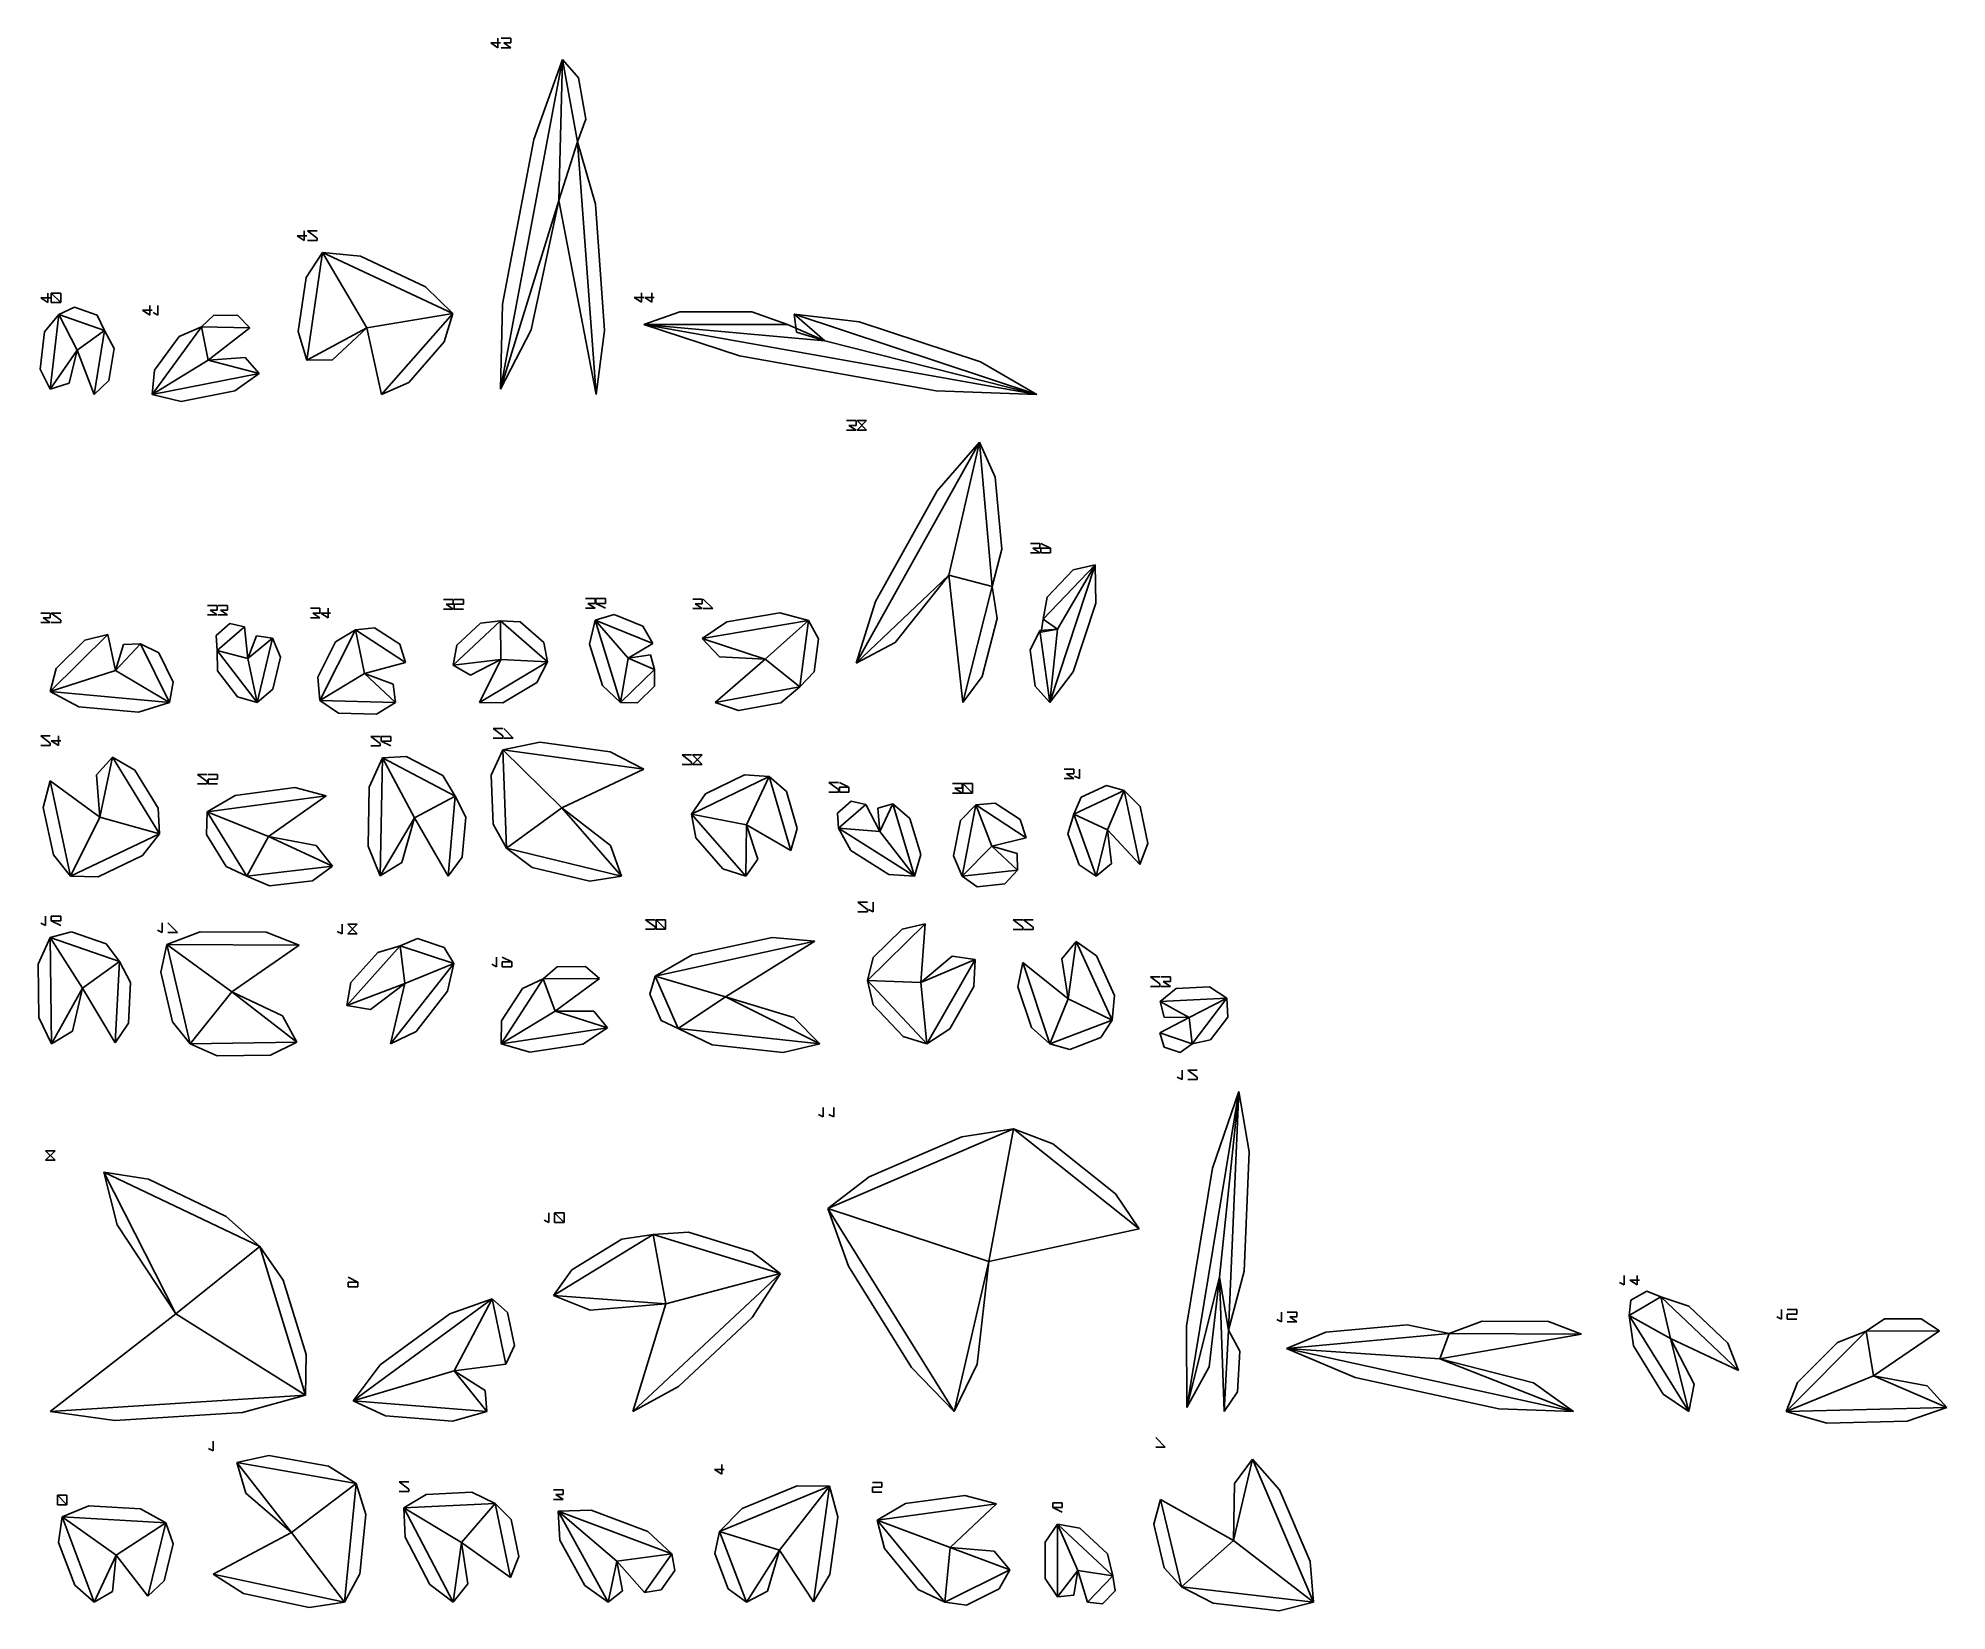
# Model space of a CAD drawing. Header units: metres. Extents: x -10 to 1593, y 3 to 1324.
import ezdxf

# ---------------------------------------------------------------- set-up
doc = ezdxf.new("R2010")
doc.units = ezdxf.units.M

msp = doc.modelspace()

# ---------------------------------------------------------------- linework, layer by layer
at = {"color": 0}
for p, q in [((376.04382, 1316.3047), (370.04382, 1320.3047)), ((370.04382, 1320.3047), (378.04382, 1320.3047)), ((376.04382, 1324.3047), (376.04382, 1316.3047)), ((386.84384, 1324.3047), (378.84384, 1324.3047)), ((378.84384, 1316.3047), (386.84384, 1316.3047)), ((386.84384, 1316.3047), (380.84384, 1320.3047)), ((380.84384, 1320.3047), (386.84384, 1320.3047)), ((386.84384, 1320.3047), (386.84384, 1324.3047)), ((430.3003, 1306.3047), (406.02484, 1239.183)), ((443.6277, 1290.8715), (430.3002, 1306.3014)), ((449.91418, 1256.3071), (443.6277, 1290.8715)), ((442.8732, 1237.1726), (449.91418, 1256.3071)), ((406.02484, 1239.183), (379.8966, 1100.7086)), ((457.80417, 1184.9116), (442.8752, 1237.179)), ((427.21057, 1187.7842), (403.98373, 1079.2025)), ((458.45215, 1024.8711), (427.21057, 1187.7842)), ((465.59262, 1078.7577), (457.80417, 1184.9116)), ((213.37515, 1154.2605), (207.37515, 1158.2605)), ((207.37515, 1158.2605), (215.37515, 1158.2605)), ((213.37515, 1162.2605), (213.37515, 1154.2605)), ((224.17516, 1156.2605), (216.17516, 1162.2605)), ((216.17516, 1162.2605), (224.17516, 1162.2605)), ((216.17516, 1154.2605), (224.17516, 1154.2605)), ((224.17516, 1154.2605), (224.17516, 1156.2605)), ((228.61307, 1144.2566), (214.95602, 1123.1323)), ((260.47098, 1141.0338), (228.61081, 1144.2605)), ((315.1875, 1115.378), (260.47098, 1141.0338)), ((214.95602, 1123.1323), (208.33708, 1077.858)), ((-2, 1102.125), (-8, 1106.125)), ((-8, 1106.125), (0, 1106.125)), ((-2, 1110.125), (-2, 1102.125)), ((0.799999, 1102.125), (0.799999, 1110.125)), ((0.799999, 1110.125), (8.799999, 1110.125)), ((8.799999, 1102.125), (0.799999, 1110.125)), ((8.799999, 1110.125), (8.799999, 1102.125)), ((338.04385, 1092.9489), (315.1875, 1115.378)), ((496.45218, 1102.3169), (490.45218, 1106.3169)), ((490.45218, 1106.3169), (498.45218, 1106.3169)), ((496.45218, 1110.3169), (496.45218, 1102.3169)), ((505.2522, 1102.3169), (499.2522, 1106.3169)), ((499.2522, 1106.3169), (507.2522, 1106.3169)), ((505.2522, 1110.3169), (505.2522, 1102.3169)), ((7.229239, 1092.125), (-4.826549, 1077.6016)), ((8.799999, 1102.125), (0.799999, 1102.125)), ((20.226511, 1098.3397), (7.230272, 1092.1229)), ((39.39759, 1091.5403), (20.226511, 1098.3397)), ((45.572433, 1078.524), (39.39759, 1091.5403)), ((83.57378, 1091.6584), (77.57378, 1095.6584)), ((77.57378, 1095.6584), (85.57378, 1095.6584)), ((83.57378, 1099.6584), (83.57378, 1091.6584)), ((86.37378, 1093.6584), (90.37378, 1091.6584)), ((90.37378, 1091.6584), (90.37378, 1099.6584)), ((137.34161, 1091.6289), (126.9563, 1081.6442)), ((157.67818, 1091.1962), (137.34161, 1091.6289)), ((167.62941, 1080.7787), (157.67818, 1091.1962)), ((330.96964, 1069.0363), (338.03928, 1092.9481)), ((379.8966, 1100.7086), (378.04382, 1029.3561)), ((528.6686, 1094.2548), (498.45218, 1083.6504)), ((589.1013, 1094.2548), (528.6686, 1094.2548)), ((619.3177, 1083.6504), (589.1013, 1094.2548)), ((679.29004, 1085.969), (624.8398, 1092.3169)), ((624.8398, 1092.3169), (626.7996, 1077.3159)), ((-4.826549, 1077.6016), (-8.441168, 1046.1957)), ((53.550987, 1063.476), (45.573776, 1078.525)), ((126.953384, 1081.6584), (108.24289, 1073.5577)), ((167.62941, 1080.7787), (132.62363, 1053.7788)), ((208.33708, 1077.858), (215.37515, 1053.7081)), ((265.85474, 1080.7743), (236.92743, 1053.9172)), ((278.32767, 1024.8711), (265.85474, 1080.7743)), ((378.04382, 1029.3561), (403.98373, 1079.2025)), ((458.45215, 1024.8711), (465.59262, 1078.7577)), ((498.45236, 1083.6504), (578.9755, 1057.4589)), ((619.3177, 1083.6504), (650.47156, 1069.8939)), ((650.47156, 1069.8939), (626.7996, 1077.3159)), ((781.23486, 1052.2461), (679.29004, 1085.969)), ((22.657484, 1061.973), (15.769054, 1034.5)), ((36.919914, 1024.8711), (22.657484, 1061.973)), ((49.22406, 1036.649), (53.550987, 1063.476)), ((108.24289, 1073.5577), (87.5538, 1045.1646)), ((301.11383, 1034.9978), (330.96964, 1069.0363)), ((-8.441168, 1046.1957), (0, 1029.3131)), ((87.5538, 1045.1646), (85.5752, 1024.872)), ((132.62363, 1053.7788), (163.68007, 1055.9126)), ((154.93681, 1027.8137), (175.37515, 1042.4775)), ((175.37515, 1042.4775), (163.68007, 1055.9126)), ((215.37515, 1053.7081), (236.92743, 1053.9172)), ((578.9755, 1057.4589), (744.114, 1028.0692)), ((828.72943, 1024.8711), (781.23486, 1052.2461)), ((0, 1029.3131), (15.769054, 1034.5)), ((36.919914, 1024.8711), (49.22406, 1036.649)), ((110.036125, 1019.0105), (154.93681, 1027.8137)), ((278.32767, 1024.8711), (301.11383, 1034.9978)), ((744.114, 1028.0692), (828.7294, 1024.8711)), ((85.57378, 1024.8711), (110.036125, 1019.0105)), ((676.83466, 1002.8711), (668.83466, 1002.8711)), ((668.83466, 994.8711), (676.83466, 994.8711)), ((676.83466, 994.8711), (670.83466, 998.8711)), ((670.83466, 998.8711), (676.83466, 998.8711)), ((676.83466, 998.8711), (676.83466, 1002.8711)), ((677.63464, 994.8711), (685.63464, 1002.8711)), ((685.63464, 1002.8711), (677.63464, 1002.8711)), ((677.63464, 1002.8711), (685.63464, 994.8711)), ((685.63464, 994.8711), (677.63464, 994.8711)), ((780.5122, 984.8711), (744.9293, 943.77844)), ((793.7489, 955.48956), (780.5113, 984.8671)), ((799.08887, 894.87256), (793.7489, 955.48956)), ((744.9293, 943.77844), (693.0905, 850.81573)), ((831.1913, 899.7583), (823.1913, 899.7583)), ((831.1913, 895.7583), (831.1913, 899.7583)), ((831.9913, 899.7583), (839.9913, 895.7583)), ((791.1912, 863.63306), (799.08887, 894.87256)), ((823.1913, 891.7583), (831.1913, 891.7583)), ((831.1913, 891.7583), (825.1913, 895.7583)), ((825.1913, 895.7583), (831.1913, 895.7583)), ((831.9913, 891.7583), (831.9913, 895.7583)), ((831.9913, 895.7583), (839.9913, 895.7583)), ((839.9913, 891.7583), (831.9913, 891.7583)), ((839.9913, 895.7583), (839.9913, 891.7583)), ((877.5407, 881.7578), (859.1554, 877.4855)), ((878.1235, 849.54126), (877.541, 881.7583)), ((754.8089, 873.13025), (709.71936, 816.42944)), ((766.3791, 766.13416), (754.8089, 873.13025)), ((859.1554, 877.4855), (837.2794, 854.66364)), ((338.41132, 852.56396), (330.41132, 852.56396)), ((338.41132, 848.56396), (338.41132, 852.56396)), ((347.2113, 852.56396), (339.2113, 852.56396)), ((347.2113, 848.56396), (347.2113, 852.56396)), ((457.55396, 853.2897), (449.55396, 853.2897)), ((457.55396, 849.2897), (457.55396, 853.2897)), ((458.35394, 849.2897), (458.35394, 853.2897)), ((458.35394, 853.2897), (466.35394, 853.2897)), ((466.35394, 853.2897), (466.35394, 849.2897)), ((547.5653, 852.9442), (539.5653, 852.9442)), ((547.5653, 848.9442), (547.5653, 852.9442)), ((556.3653, 844.9442), (548.3653, 852.9442)), ((693.0905, 850.81573), (676.83466, 798.94574)), ((795.1636, 836.6694), (791.1868, 863.6342)), ((837.2794, 854.66364), (833.78876, 836.114)), ((0, 841.1561), (-8, 841.1561)), ((0, 833.1561), (-6, 837.1561)), ((-6, 837.1561), (0, 837.1561)), ((0, 837.1561), (0, 841.1561)), ((8.799999, 835.1561), (0.799999, 841.1561)), ((0.799999, 841.1561), (8.799999, 841.1561)), ((8.799999, 833.1561), (8.799999, 835.1561)), ((140.19093, 847.6201), (132.19093, 847.6201)), ((132.19093, 839.6201), (140.19093, 839.6201)), ((140.19093, 839.6201), (134.19093, 843.6201)), ((134.19093, 843.6201), (140.19093, 843.6201)), ((140.19093, 843.6201), (140.19093, 847.6201)), ((148.99094, 847.6201), (140.99094, 847.6201)), ((140.99094, 839.6201), (148.99094, 839.6201)), ((148.99094, 839.6201), (142.99094, 843.6201)), ((142.99094, 843.6201), (148.99094, 843.6201)), ((148.99094, 843.6201), (148.99094, 847.6201)), ((226.52173, 845.225), (218.52173, 845.225)), ((218.52173, 837.225), (226.52173, 837.225)), ((226.52173, 837.225), (220.52173, 841.225)), ((220.52173, 841.225), (226.52173, 841.225)), ((226.52173, 841.225), (226.52173, 845.225)), ((233.32173, 837.225), (227.32173, 841.225)), ((227.32173, 841.225), (235.32173, 841.225)), ((233.32173, 845.225), (233.32173, 837.225)), ((330.41132, 844.56396), (338.41132, 844.56396)), ((338.41132, 844.56396), (332.41132, 848.56396)), ((332.41132, 848.56396), (338.41132, 848.56396)), ((339.2113, 844.56396), (339.2113, 848.56396)), ((339.2113, 848.56396), (347.2113, 848.56396)), ((347.2113, 844.56396), (339.2113, 844.56396)), ((378.17554, 834.56396), (361.23264, 832.8179)), ((394.76987, 833.69464), (378.17554, 834.5637)), ((414.45834, 816.49915), (394.76987, 833.69464)), ((449.55396, 845.2897), (457.55396, 845.2897)), ((457.55396, 845.2897), (451.55396, 849.2897)), ((451.55396, 849.2897), (457.55396, 849.2897)), ((457.55396, 835.2897), (453.03632, 814.92346)), ((473.52106, 839.89557), (457.55566, 835.28766)), ((466.35394, 845.2897), (458.35394, 849.2897)), ((466.35394, 849.2897), (458.35394, 849.2897)), ((497.75186, 830.0879), (473.52106, 839.89557)), ((539.5653, 844.9442), (547.5653, 844.9442)), ((547.5653, 844.9442), (541.5653, 848.9442)), ((541.5653, 848.9442), (547.5653, 848.9442)), ((568.1284, 833.85126), (547.5653, 819.7476)), ((548.3653, 844.9442), (556.3653, 844.9442)), ((612.7631, 841.4496), (568.1284, 833.85126)), ((636.8346, 834.9442), (612.7631, 841.4496)), ((645.22095, 819.66504), (636.83185, 834.9418)), ((782.75977, 787.9193), (795.1636, 836.6694)), ((833.78876, 836.114), (832.1582, 825.0751)), ((859.1313, 791.7292), (878.1235, 849.54126)), ((-8, 833.1561), (0, 833.1561)), ((0.799999, 833.1561), (8.799999, 833.1561)), ((29.081877, 818.5405), (4.851086, 794.5982)), ((48.465298, 823.1561), (29.081877, 818.5405)), ((48.465298, 823.1561), (54.821487, 792.97217)), ((150.87775, 832.33203), (139.33928, 822.3801)), ((139.33928, 822.3801), (140.20082, 809.71625)), ((163.27777, 829.6201), (150.87775, 832.33203)), ((163.27777, 829.6201), (165.83815, 802.94196)), ((165.83815, 802.94196), (173.2643, 822.02924)), ((186.52174, 820.00116), (173.2643, 822.02924)), ((193.30827, 804.15137), (186.52174, 820.00116)), ((256.29468, 827.225), (239.6128, 816.9891)), ((272.45728, 828.86206), (256.2959, 827.21906)), ((293.51498, 815.0159), (272.45728, 828.86206)), ((361.23264, 832.8179), (341.35052, 814.2947)), ((506.01724, 815.67224), (497.75186, 830.0879)), ((547.5653, 819.7476), (562.03455, 804.4847)), ((641.60645, 791.7524), (645.22095, 819.66504)), ((831.1913, 826.42334), (823.0761, 809.935)), ((831.1913, 826.42334), (845.99445, 827.6483)), ((845.99445, 827.6483), (832.1582, 825.0751)), ((54.821487, 792.97217), (61.597546, 814.807)), ((75.92405, 815.46045), (61.597546, 814.807)), ((91.20887, 807.6649), (75.92405, 815.46045)), ((103.33872, 783.00385), (91.20887, 807.6649)), ((140.19093, 809.7189), (140.416, 792.5624)), ((186.8878, 777.21783), (193.30827, 804.15137)), ((239.6128, 816.9891), (224.72632, 787.2638)), ((298.41132, 799.52673), (293.51498, 815.0159)), ((341.35052, 814.2947), (338.41132, 797.5176)), ((378.33618, 802.11945), (352.86493, 789.1173)), ((360.4385, 766.13416), (378.33618, 802.11945)), ((417.55252, 800.1727), (414.45834, 816.49915)), ((453.03632, 814.92346), (463.79034, 780.3457)), ((506.01724, 815.67224), (485.38644, 803.2484)), ((485.38644, 803.2484), (504.06323, 806.215)), ((507.5653, 793.8803), (504.06323, 806.215)), ((558.3547, 766.13416), (600.31146, 802.4683)), ((600.31146, 802.4683), (562.03455, 804.4847)), ((676.83466, 798.94574), (709.71936, 816.42944)), ((823.0761, 809.935), (827.2588, 779.7908)), ((4.851086, 794.5982), (0.003708, 775.2715)), ((140.416, 792.5624), (157.16092, 770.77)), ((224.72632, 787.2638), (226.52173, 767.7745)), ((298.41132, 799.52673), (263.8173, 790.4687)), ((263.8173, 790.4687), (288.09497, 781.57434)), ((338.41132, 797.5176), (352.86493, 789.1173)), ((408.5647, 782.78723), (417.55396, 800.17267)), ((507.55295, 779.63666), (507.5653, 793.8803)), ((629.6029, 779.1164), (641.60645, 791.7524)), ((766.3791, 766.13416), (782.75977, 787.9193)), ((839.5566, 766.13416), (859.1313, 791.7292)), ((0, 775.27026), (24.09395, 762.5266)), ((100.183754, 766.1384), (103.33872, 783.00385)), ((157.16092, 770.77), (173.68079, 766.13416)), ((173.6808, 766.13416), (186.8878, 777.21783)), ((290.0283, 766.13416), (288.09497, 781.57434)), ((380.007, 765.768), (408.5647, 782.78723)), ((463.79034, 780.3457), (479.06198, 766.13416)), ((493.30188, 765.76715), (507.55295, 779.63666)), ((613.6495, 765.6754), (629.60474, 779.1149)), ((827.2588, 779.7908), (839.5567, 766.1348)), ((24.09395, 762.5266), (74.18942, 757.95856)), ((74.18942, 757.95856), (100.19093, 766.13416)), ((226.52234, 767.7748), (242.13237, 757.0505)), ((242.13237, 757.0505), (273.88535, 756.23016)), ((273.88535, 756.23016), (290.0283, 766.13416)), ((360.4385, 766.13416), (380.007, 765.768)), ((479.06317, 766.14124), (493.30188, 765.76715)), ((558.3547, 766.13416), (578.0244, 759.18506)), ((578.0244, 759.18506), (613.6495, 765.6754)), ((0, 731.95264), (-8, 737.95264)), ((-8, 737.95264), (0, 737.95264)), ((6.799999, 737.95264), (6.799999, 729.95264)), ((277.1101, 731.5532), (269.1101, 737.5532)), ((269.1101, 737.5532), (277.1101, 737.5532)), ((277.91013, 733.5532), (277.91013, 737.5532)), ((277.91013, 737.5532), (285.91013, 737.5532)), ((285.91013, 737.5532), (285.91013, 733.5532)), ((380.04028, 738.13416), (372.04028, 744.13416)), ((372.04028, 744.13416), (380.04028, 744.13416)), ((380.04028, 736.13416), (380.04028, 738.13416)), ((388.84027, 736.13416), (380.84027, 744.13416)), ((-8, 729.95264), (0, 729.95264)), ((0, 729.95264), (0, 731.95264)), ((6.799999, 729.95264), (0.799999, 733.95264)), ((0.799999, 733.95264), (8.799999, 733.95264)), ((269.1101, 729.5532), (277.1101, 729.5532)), ((277.1101, 729.5532), (277.1101, 731.5532)), ((285.91013, 729.5532), (277.91013, 733.5532)), ((285.91013, 733.5532), (277.91013, 733.5532)), ((380.04837, 726.1262), (370.42908, 705.07446)), ((372.04028, 736.13416), (380.04028, 736.13416)), ((411.11057, 732.5969), (380.04028, 726.13416)), ((380.84027, 736.13416), (388.84027, 736.13416)), ((470.38947, 724.51996), (411.11057, 732.5969)), ((498.59808, 709.9803), (470.38947, 724.51996)), ((538.5981, 715.97046), (530.5981, 721.97046)), ((530.5981, 721.97046), (538.5981, 721.97046)), ((539.3981, 713.97046), (547.3981, 721.97046)), ((547.3981, 721.97046), (539.3981, 721.97046)), ((539.3981, 721.97046), (547.3981, 713.97046)), ((52.310062, 719.95264), (38.93912, 705.24133)), ((71.00811, 709.2939), (52.310062, 719.95264)), ((90.70625, 677.1357), (71.00811, 709.2939)), ((131.70734, 699.5925), (123.70734, 705.5925)), ((123.70734, 705.5925), (131.70734, 705.5925)), ((140.50734, 705.5925), (132.50734, 705.5925)), ((140.50734, 701.5925), (140.50734, 705.5925)), ((278.92365, 719.5532), (267.97577, 694.9371)), ((299.0228, 720.66223), (278.9251, 719.55054)), ((329.58038, 704.57684), (299.0228, 720.66223)), ((498.59808, 709.9803), (429.57404, 677.6311)), ((530.5981, 713.97046), (538.5981, 713.97046)), ((538.5981, 713.97046), (538.5981, 715.97046)), ((547.3981, 713.97046), (539.3981, 713.97046)), ((859.5773, 710.10474), (851.5773, 710.10474)), ((859.5773, 702.10474), (853.5773, 706.10474)), ((853.5773, 706.10474), (859.5773, 706.10474)), ((859.5773, 706.10474), (859.5773, 710.10474)), ((864.37726, 702.10474), (864.37726, 710.10474)), ((0, 700.072), (-5.925308, 677.9277)), ((0, 700.072), (41.534557, 669.548)), ((41.534557, 669.548), (38.93912, 705.24133)), ((123.70734, 697.5925), (131.70734, 697.5925)), ((131.70734, 697.5925), (131.70734, 699.5925)), ((132.50734, 697.5925), (132.50734, 701.5925)), ((132.50734, 701.5925), (140.50734, 701.5925)), ((140.50734, 697.5925), (132.50734, 697.5925)), ((205.36952, 694.6131), (155.3214, 687.8342)), ((231.80359, 687.5925), (205.36952, 694.6131)), ((267.97577, 694.9371), (267.069, 645.3211)), ((340.04028, 687.37964), (329.58038, 704.57684)), ((370.42908, 705.07446), (372.00223, 663.7634)), ((550.37164, 689.39233), (538.5981, 672.11523)), ((583.009, 705.31995), (550.37164, 689.39233)), ((603.8727, 703.97046), (583.009, 705.31995)), ((618.3271, 691.28357), (603.87225, 703.96967)), ((627.41364, 660.1297), (618.3271, 691.28357)), ((662.0454, 692.81226), (654.0454, 698.81226)), ((654.0454, 698.81226), (662.0454, 698.81226)), ((654.0454, 690.81226), (662.0454, 690.81226)), ((662.0454, 690.81226), (662.0454, 692.81226)), ((662.8454, 698.81226), (670.8454, 694.81226)), ((662.8454, 690.81226), (662.8454, 694.81226)), ((662.8454, 694.81226), (670.8454, 694.81226)), ((670.8454, 690.81226), (662.8454, 690.81226)), ((670.8454, 694.81226), (670.8454, 690.81226)), ((765.7827, 697.9032), (757.7827, 697.9032)), ((757.7827, 689.9032), (765.7827, 689.9032)), ((765.7827, 689.9032), (759.7827, 693.9032)), ((759.7827, 693.9032), (765.7827, 693.9032)), ((765.7827, 693.9032), (765.7827, 697.9032)), ((766.5827, 689.9032), (766.5827, 697.9032)), ((766.5827, 697.9032), (774.5827, 697.9032)), ((774.5827, 689.9032), (766.5827, 697.9032)), ((774.5827, 689.9032), (766.5827, 689.9032)), ((774.5827, 697.9032), (774.5827, 689.9032)), ((851.5773, 702.10474), (859.5773, 702.10474)), ((860.37726, 704.10474), (864.37726, 702.10474)), ((887.10846, 696.3979), (865.86163, 686.44965)), ((902.0718, 692.10315), (887.10846, 696.3979)), ((915.419, 678.6322), (902.07245, 692.10474)), ((-5.925308, 677.9277), (2.584312, 637.9757)), ((91.706345, 655.6362), (90.70625, 677.1357)), ((131.71097, 674.0334), (131.24484, 655.1483)), ((155.3214, 687.8342), (131.70734, 674.0348)), ((231.80359, 687.5925), (183.34718, 653.4667)), ((348.89716, 669.69257), (340.04004, 687.3795)), ((429.57404, 677.6311), (470.4999, 645.893)), ((672.7262, 683.10986), (661.1877, 673.1579)), ((685.1262, 680.39795), (672.7262, 683.10986)), ((685.1262, 680.39795), (696.8004, 657.6151)), ((707.6373, 680.81226), (694.96484, 677.3123)), ((696.8004, 657.6151), (694.96484, 677.3123)), ((722.0571, 668.6085), (707.6373, 680.81226)), ((777.4615, 679.9032), (764.42896, 666.94653)), ((793.6232, 681.5453), (777.46185, 679.9022)), ((814.68097, 667.6991), (793.6232, 681.5453)), ((865.86163, 686.44965), (859.5782, 672.2066)), ((921.90936, 647.47833), (915.419, 678.6322)), ((305.82474, 669.06067), (295.29776, 631.49207)), ((334.2708, 620.16797), (305.82474, 669.06067)), ((346.01254, 636.0868), (348.89716, 669.69257)), ((372.00223, 663.7634), (383.19467, 643.5042)), ((538.59845, 672.1152), (542.19574, 652.31085)), ((622.04535, 641.66187), (584.7632, 663.23987)), ((584.7632, 663.23987), (594.3281, 634.37445)), ((622.04535, 641.66187), (627.41364, 660.1297)), ((661.1877, 673.1579), (662.04926, 660.4941)), ((662.0454, 660.4944), (672.4314, 641.6435)), ((731.12964, 638.2867), (722.0571, 668.6085)), ((764.42896, 666.94653), (758.58954, 637.079)), ((819.5773, 652.2099), (814.68097, 667.6991)), ((859.5773, 672.20703), (854.65314, 655.68353)), ((915.0532, 629.797), (887.83185, 658.9456)), ((887.83185, 658.9456), (891.341, 630.75696)), ((77.502335, 637.36237), (91.70734, 655.636)), ((131.24484, 655.1483), (147.86986, 628.21625)), ((183.34718, 653.4667), (223.39641, 645.91437)), ((237.1101, 628.5304), (223.39641, 645.91437)), ((267.069, 645.3211), (277.1101, 620.32135)), ((383.18823, 643.49945), (404.83752, 627.4645)), ((479.65533, 620.16797), (470.4999, 645.893)), ((542.19574, 652.31085), (564.95264, 626.3372)), ((672.4314, 641.6435), (704.30005, 621.4803)), ((819.5773, 652.2099), (790.8413, 645.3322)), ((790.8413, 645.3322), (812.0635, 639.19806)), ((854.65314, 655.68353), (864.11993, 629.664)), ((915.0532, 629.797), (921.90936, 647.47833)), ((2.584312, 637.9757), (17.019241, 620.1681)), ((40.158257, 619.62836), (77.502335, 637.36237)), ((147.86986, 628.21625), (164.961, 620.16925)), ((220.2658, 616.1455), (237.1101, 628.5304)), ((277.1101, 620.32135), (295.29776, 631.49207)), ((334.2708, 620.16797), (346.01254, 636.0868)), ((404.83752, 627.4645), (453.07108, 615.79877)), ((564.95264, 626.3372), (584.1123, 620.16797)), ((584.1123, 620.16797), (594.3281, 634.37445)), ((725.7823, 620.1685), (731.12964, 638.2867)), ((758.58954, 637.079), (765.7827, 620.16797)), ((812.4377, 625.1671), (812.0635, 639.19806)), ((864.11993, 629.664), (878.5109, 620.16797)), ((878.5109, 620.16797), (891.341, 630.75696)), ((17.019182, 620.16797), (40.158257, 619.62836)), ((164.96028, 620.16797), (184.19087, 611.9643)), ((184.19087, 611.9643), (220.2658, 616.1455)), ((453.07108, 615.79877), (479.65533, 620.16797)), ((704.30005, 621.4803), (725.7827, 620.16797)), ((765.7837, 620.169), (778.5374, 611.2421)), ((778.5374, 611.2421), (801.8644, 613.7412)), ((801.8644, 613.7412), (812.4377, 625.1671)), ((686.34875, 592.168), (678.34875, 598.16797)), ((678.34875, 598.16797), (686.34875, 598.16797)), ((691.14874, 590.168), (691.14874, 598.16797)), ((-8, 580.5882), (-4, 578.5882)), ((-4, 578.5882), (-4, 586.5882)), ((0.799999, 582.5882), (0.799999, 586.5882)), ((0.799999, 586.5882), (8.799999, 586.5882)), ((8.799999, 578.5882), (0.799999, 582.5882)), ((8.799999, 582.5882), (0.799999, 582.5882)), ((8.799999, 586.5882), (8.799999, 582.5882)), ((94.01654, 572.7778), (94.01654, 580.7778)), ((106.81654, 572.7778), (98.81654, 580.7778)), ((245.07436, 571.6445), (245.07436, 579.6445)), ((249.87436, 571.6445), (257.87436, 579.6445)), ((257.87436, 579.6445), (249.87436, 579.6445)), ((249.87436, 579.6445), (257.87436, 571.6445)), ((508.02063, 577.5014), (500.02063, 583.5014)), ((500.02063, 583.5014), (508.02063, 583.5014)), ((508.02063, 575.5014), (508.02063, 577.5014)), ((508.82062, 575.5014), (508.82062, 583.5014)), ((508.82062, 583.5014), (516.8206, 583.5014)), ((516.8206, 575.5014), (508.82062, 583.5014)), ((516.8206, 583.5014), (516.8206, 575.5014)), ((678.34875, 590.168), (686.34875, 590.168)), ((686.34875, 590.168), (686.34875, 592.168)), ((687.14874, 592.168), (691.14874, 590.168)), ((734.81104, 580.168), (715.4276, 575.5524)), ((734.81104, 580.168), (731.10455, 530.7159)), ((816.7306, 577.31915), (808.7306, 583.31915)), ((808.7306, 583.31915), (816.7306, 583.31915)), ((816.7306, 575.31915), (816.7306, 577.31915)), ((825.53064, 577.31915), (817.53064, 583.31915)), ((817.53064, 583.31915), (825.53064, 583.31915)), ((825.53064, 575.31915), (825.53064, 577.31915)), ((0, 568.5882), (-10.15118, 546.09686)), ((17.900269, 573.25793), (0.001625, 568.5857)), ((46.907314, 563.13855), (17.900269, 573.25793)), ((58.015724, 548.3468), (46.907314, 563.13855)), ((90.01654, 574.7778), (94.01654, 572.7778)), ((98.02233, 562.77356), (92.77287, 539.4915)), ((125.83582, 573.18866), (98.01654, 562.7778)), ((98.81654, 572.7778), (106.81654, 572.7778)), ((181.36472, 572.9002), (125.83582, 573.18866)), ((209.07434, 562.20087), (152.4045, 522.7855)), ((209.07434, 562.20087), (181.36472, 572.9002)), ((241.07436, 573.6445), (245.07436, 571.6445)), ((257.87436, 571.6445), (249.87436, 571.6445)), ((293.94452, 561.6445), (275.00803, 555.9273)), ((308.4033, 567.61017), (293.94485, 561.6418)), ((330.84232, 560.12573), (308.4033, 567.61017)), ((500.02063, 575.5014), (508.02063, 575.5014)), ((516.8206, 575.5014), (508.82062, 575.5014)), ((606.332, 568.5841), (539.2646, 553.8725)), ((642.1554, 565.5014), (567.24316, 518.5963)), ((642.1554, 565.5014), (606.332, 568.5841)), ((715.4276, 575.5524), (691.1968, 551.6101)), ((808.7306, 575.31915), (816.7306, 575.31915)), ((817.53064, 575.31915), (825.53064, 575.31915)), ((861.6854, 565.31915), (849.49493, 550.60754)), ((878.68274, 553.04834), (861.6854, 565.31915)), ((-10.15118, 546.09686), (-9.561131, 501.38986)), ((67.480194, 530.73303), (58.01655, 548.3474)), ((275.00803, 555.9273), (252.57294, 530.7413)), ((338.82288, 546.6729), (330.84232, 560.12573)), ((333.7554, 523.3527), (338.8263, 546.6743)), ((370.82626, 546.0135), (374.82626, 544.0135)), ((374.82626, 544.0135), (374.82626, 552.0135)), ((379.62625, 552.0135), (387.62625, 548.0135)), ((379.62625, 544.0135), (379.62625, 548.0135)), ((379.62625, 548.0135), (387.62625, 548.0135)), ((387.62625, 548.0135), (387.62625, 544.0135)), ((539.2646, 553.8725), (508.02063, 536.0783)), ((691.1968, 551.6101), (686.3494, 532.2833)), ((731.10455, 530.7159), (757.60284, 552.87195)), ((776.7306, 550.14996), (757.60284, 552.87195)), ((775.65906, 527.25165), (776.7306, 550.14996)), ((816.7306, 547.5397), (812.59906, 527.1721)), ((816.7306, 547.5397), (854.8158, 516.96545)), ((854.8158, 516.96545), (849.49493, 550.60754)), ((893.8214, 519.8962), (878.68274, 553.04834)), ((65.74942, 496.55035), (67.480194, 530.73303)), ((92.77287, 539.4915), (102.581085, 497.6925)), ((252.57294, 530.7413), (249.07436, 511.27237)), ((297.84128, 529.994), (268.9143, 508.17734)), ((285.7493, 479.17422), (297.84128, 529.994)), ((387.62625, 544.0135), (379.62625, 544.0135)), ((413.98486, 533.73364), (396.5171, 525.6866)), ((425.75256, 544.0335), (413.98807, 533.72504)), ((461.29578, 534.0135), (423.99167, 506.69104)), ((449.40643, 544.17773), (425.75256, 544.0335)), ((461.29578, 534.0135), (449.40643, 544.17773)), ((508.04596, 536.07086), (503.50903, 520.9287)), ((686.34875, 532.2834), (691.27844, 511.90738)), ((931.9627, 529.48956), (923.9627, 535.48956)), ((923.9627, 535.48956), (931.9627, 535.48956)), ((931.9627, 527.48956), (931.9627, 529.48956)), ((940.7627, 535.48956), (932.7627, 535.48956)), ((940.7627, 527.48956), (934.7627, 531.48956)), ((934.7627, 531.48956), (940.7627, 531.48956)), ((940.7627, 531.48956), (940.7627, 535.48956)), ((27.168232, 525.9293), (18.58351, 489.90128)), ((54.555008, 479.98196), (27.168232, 525.9293)), ((152.4045, 522.7855), (194.94263, 502.5887)), ((307.21692, 489.6027), (333.7554, 523.3527)), ((396.5171, 525.6866), (378.93903, 498.40765)), ((503.50903, 520.9287), (513.18933, 498.87726)), ((567.24316, 518.5963), (624.44, 501.26538)), ((755.43066, 491.76382), (775.65906, 527.25165)), ((812.59906, 527.1721), (823.99335, 492.98938)), ((891.96277, 499.0149), (893.8214, 519.8962)), ((923.9627, 527.48956), (931.9627, 527.48956)), ((945.7574, 525.67865), (932.26556, 514.71796)), ((932.26556, 514.71796), (935.51196, 501.4897)), ((932.7627, 527.48956), (940.7627, 527.48956)), ((973.7574, 527.06445), (945.7574, 525.67865)), ((988.26556, 517.48956), (973.7574, 527.06445)), ((989.1148, 501.70493), (988.265, 517.48926)), ((-9.561131, 501.38986), (1.180092, 479.17426)), ((102.581085, 497.6925), (117.63874, 479.17557)), ((207.04785, 480.61493), (194.94263, 502.5887)), ((249.07436, 511.27237), (268.9143, 508.17734)), ((378.93903, 498.40765), (378.82874, 479.17578)), ((423.99167, 506.69104), (456.40494, 506.7735)), ((468.0206, 492.53458), (456.40494, 506.7735)), ((513.18933, 498.87726), (527.40656, 491.96796)), ((646.34875, 479.17426), (624.44, 501.26538)), ((691.27844, 511.90738), (716.24097, 485.35336)), ((882.4883, 484.4406), (891.9609, 499.01578)), ((931.9627, 488.4076), (956.5367, 501.27863)), ((956.5367, 501.27863), (935.51196, 501.4897)), ((974.52155, 482.5474), (989.1148, 501.70493)), ((1.180092, 479.17426), (18.58351, 489.90128)), ((54.555008, 479.98196), (65.74942, 496.55035)), ((285.7493, 479.17422), (307.21692, 489.6027)), ((447.27017, 478.85886), (468.0206, 492.53458)), ((527.3795, 491.94983), (555.99023, 478.21826)), ((716.24097, 485.35336), (736.2738, 479.17532)), ((736.27386, 479.1743), (755.43066, 491.76382)), ((823.99335, 492.98938), (839.5191, 479.17422)), ((856.26776, 474.52075), (882.4883, 484.4406)), ((931.9627, 488.4076), (935.4728, 476.4978)), ((959.0784, 479.17426), (974.52155, 482.5474)), ((117.637695, 479.17426), (140.15854, 469.08868)), ((140.15854, 469.08868), (184.86362, 469.80902)), ((184.86362, 469.80902), (207.04785, 480.61493)), ((378.82626, 479.17426), (402.673, 472.17868)), ((402.673, 472.17868), (447.27017, 478.85886)), ((555.99023, 478.21826), (615.47485, 471.83044)), ((615.47485, 471.83044), (646.34875, 479.17426)), ((839.51984, 479.17606), (856.26776, 474.52075)), ((935.4728, 476.4978), (949.03046, 471.88242)), ((949.03046, 471.88242), (959.0781, 479.17682)), ((946.55896, 451.17426), (950.55896, 449.17426)), ((950.55896, 449.17426), (950.55896, 457.17426)), ((963.35895, 451.17426), (955.35895, 457.17426)), ((955.35895, 457.17426), (963.35895, 457.17426)), ((955.35895, 449.17426), (963.35895, 449.17426)), ((963.35895, 449.17426), (963.35895, 451.17426)), ((998.177, 439.1742), (976.0768, 374.6173)), ((1007.0122, 388.5653), (998.177, 439.17422)), ((645.1804, 419.73868), (649.1804, 417.73868)), ((649.1804, 417.73868), (649.1804, 425.73868)), ((653.9804, 419.73868), (657.9804, 417.73868)), ((657.9804, 417.73868), (657.9804, 425.73868)), ((765.7492, 400.9574), (687.849, 367.4632)), ((808.9842, 407.73868), (765.7492, 400.9574)), ((842.01935, 395.09607), (808.98193, 407.72635)), ((-4, 381.3918), (4, 389.3918)), ((4, 389.3918), (-4, 389.3918)), ((-4, 389.3918), (4, 381.3918)), ((894.80786, 353.12488), (842.01935, 395.09607)), ((1002.6956, 288.29398), (1007.0122, 388.5653)), ((4, 381.3918), (-4, 381.3918)), ((82.4509, 365.42062), (45.126404, 371.3918)), ((45.126404, 371.3918), (56.316315, 327.15454)), ((976.0768, 374.6173), (954.26776, 241.82611)), ((147.84102, 334.1296), (82.4509, 365.42062)), ((687.849, 367.4632), (653.18384, 340.75027)), ((914.55896, 323.78397), (894.80786, 353.12488)), ((418.73737, 329.0408), (418.73737, 337.0408)), ((423.53738, 329.0408), (423.53738, 337.0408)), ((423.53738, 337.0408), (431.53738, 337.0408)), ((431.53738, 329.0408), (423.53738, 337.0408)), ((431.53738, 337.0408), (431.53738, 329.0408)), ((653.1804, 340.7514), (670.3235, 292.3217)), ((105.459625, 252.23422), (56.316315, 327.15454)), ((175.90666, 308.80978), (147.84102, 334.1296)), ((414.73737, 331.0408), (418.73737, 329.0408)), ((431.53738, 329.0408), (423.53738, 329.0408)), ((536.1351, 320.93057), (506.32248, 319.0408)), ((589.5604, 304.52292), (536.1351, 320.93057)), ((914.55896, 323.78397), (788.2754, 296.21216)), ((195.68927, 280.69217), (175.90195, 308.80603)), ((479.9274, 315.1079), (438.1345, 289.38184)), ((506.32318, 319.0371), (479.9274, 315.1079)), ((438.1345, 289.38184), (422.73737, 267.58496)), ((613.1732, 286.2255), (589.5604, 304.52292)), ((670.3235, 292.3217), (723.30115, 207.07886)), ((788.2754, 296.21216), (778.5918, 209.99463)), ((214.89688, 218.20404), (195.68927, 280.69217)), ((250.3271, 283.04675), (258.3271, 279.04675)), ((250.3271, 275.04675), (250.3271, 279.04675)), ((250.3271, 279.04675), (258.3271, 279.04675)), ((258.3271, 275.04675), (250.3271, 275.04675)), ((258.3271, 279.04675), (258.3271, 275.04675)), ((589.66046, 249.32129), (613.1805, 286.22742)), ((982.0501, 283.10513), (973.4219, 207.6622)), ((986.0824, 170.26576), (982.0501, 283.10513)), ((989.5439, 238.63159), (1002.6956, 288.29398)), ((1317.9817, 278.6131), (1321.9817, 276.6131)), ((1321.9817, 276.6131), (1321.9817, 284.6131)), ((1332.7817, 276.6131), (1326.7817, 280.6131)), ((1326.7817, 280.6131), (1334.7817, 280.6131)), ((1332.7817, 284.6131), (1332.7817, 276.6131)), ((371.20764, 265.04675), (335.64172, 252.2468)), ((384.14664, 253.3635), (371.19888, 265.0301)), ((422.73737, 267.58496), (453.4436, 255.31854)), ((517.0367, 260.70636), (453.4436, 255.31854)), ((489.43036, 170.26578), (517.0367, 260.70636)), ((1327.5161, 263.67816), (1326.0007, 251.02425)), ((1340.8082, 271.461), (1327.5161, 263.67816)), ((1352.585, 266.59), (1340.8082, 271.461)), ((1376.1362, 258.69604), (1352.5795, 266.6131)), ((1408.8767, 227.68642), (1376.1362, 258.69604)), ((0, 170.26578), (105.459625, 252.23422)), ((335.64172, 252.2468), (277.20145, 209.3547)), ((389.91586, 225.81538), (384.14664, 253.3635)), ((527.7854, 191.34045), (589.66046, 249.32129)), ((954.26776, 241.82611), (954.55896, 173.59177)), ((1030.177, 247.66093), (1034.177, 245.66093)), ((1034.177, 245.66093), (1034.177, 253.66093)), ((1046.977, 253.66093), (1038.977, 253.66093)), ((1038.977, 245.66093), (1046.977, 245.66093)), ((1046.977, 245.66093), (1040.977, 249.66093)), ((1040.977, 249.66093), (1046.977, 249.66093)), ((1046.977, 249.66093), (1046.977, 253.66093)), ((1139.7596, 243.15869), (1071.3862, 236.87079)), ((1174.925, 235.66093), (1139.7596, 243.15869)), ((1202.7432, 246.06891), (1174.924, 235.65799)), ((1258.2721, 245.78046), (1202.7432, 246.06891)), ((1285.9817, 235.08107), (1258.2721, 245.78046)), ((1325.9817, 251.0348), (1329.6318, 225.31358)), ((1450.0602, 249.89235), (1454.0602, 247.89235)), ((1454.0602, 247.89235), (1454.0602, 255.89235)), ((1466.8602, 255.89235), (1458.8602, 255.89235)), ((1458.8602, 247.89235), (1458.8602, 251.89235)), ((1458.8602, 251.89235), (1466.8602, 251.89235)), ((1466.8602, 247.89235), (1458.8602, 247.89235)), ((1466.8602, 251.89235), (1466.8602, 255.89235)), ((1540.506, 247.98311), (1525.1937, 237.60388)), ((1571.227, 248.12733), (1540.506, 247.98311)), ((1586.6361, 237.89235), (1571.227, 248.12733)), ((382.73734, 209.93387), (389.91586, 225.81538)), ((999.00757, 221.01686), (989.54395, 238.63121)), ((1071.3862, 236.87079), (1038.1781, 223.08511)), ((1285.9817, 235.08107), (1167.1737, 214.50385)), ((1329.6318, 225.31358), (1354.7269, 184.92906)), ((1418.0603, 204.59383), (1360.9225, 231.59486)), ((1360.9225, 231.59486), (1380.7932, 193.12224)), ((1418.0603, 204.59383), (1408.8767, 227.68642)), ((1500.9894, 228.1767), (1467.4252, 194.5)), ((1525.191, 237.62018), (1500.9894, 228.1767)), ((1586.6361, 237.89235), (1531.2712, 200.108)), ((214.31718, 183.82977), (214.89688, 218.20404)), ((277.20145, 209.3547), (254.3271, 179.26257)), ((382.73734, 209.93387), (339.36023, 204.4436)), ((759.13574, 170.26578), (778.5918, 209.99463)), ((997.2768, 186.83414), (999.00757, 221.01686)), ((1038.177, 223.08522), (1096.0652, 198.90607)), ((1167.1737, 214.50385), (1245.6221, 194.31476)), ((339.36023, 204.4436), (365.37967, 187.90121)), ((723.30115, 207.07886), (759.13574, 170.26578)), ((954.55896, 173.59177), (973.4219, 207.6622)), ((1096.0652, 198.90607), (1216.6488, 172.49634)), ((1279.3441, 170.26576), (1245.6221, 194.31476)), ((1376.172, 170.26576), (1380.7932, 193.12224)), ((1467.4252, 194.5), (1458.0627, 170.26677)), ((1531.2712, 200.108), (1576.2922, 191.70163)), ((161.44443, 169.38239), (214.32712, 183.82349)), ((254.32855, 179.26299), (281.57098, 166.48389)), ((366.67145, 170.26575), (365.37967, 187.90121)), ((489.43036, 170.26578), (527.7854, 191.34045)), ((986.0824, 170.26576), (997.2768, 186.83414)), ((1354.7269, 184.92906), (1376.172, 170.26576)), ((1592.8971, 173.70995), (1576.2922, 191.70163)), ((0, 170.26578), (54.280876, 162.60352)), ((54.280876, 162.60352), (161.44443, 169.38239)), ((281.57098, 166.48389), (337.74243, 161.98526)), ((337.74243, 161.98526), (366.67145, 170.26575)), ((1216.6488, 172.49634), (1279.3441, 170.26576)), ((1458.0602, 170.26576), (1492.042, 160.45587)), ((1492.042, 160.45587), (1559.4604, 162.17798)), ((1559.4604, 162.17798), (1592.8971, 173.70995)), ((136.95065, 137.27061), (136.95065, 145.27061)), ((936.44226, 140.26576), (928.44226, 148.26576)), ((132.95065, 139.27061), (136.95065, 137.27061)), ((183.65842, 133.2203), (156.77863, 127.270615)), ((233.78294, 124.418564), (183.65842, 133.2203)), ((928.44226, 140.26576), (936.44226, 140.26576)), ((1009.7745, 130.26576), (994.68054, 109.7021)), ((1032.3973, 104.37883), (1009.7745, 130.26576)), ((156.77863, 127.270615), (164.1738, 101.57458)), ((257.02768, 109.667145), (233.78294, 124.418564)), ((563.97864, 117.601074), (557.97864, 121.601074)), ((557.97864, 121.601074), (565.97864, 121.601074)), ((563.97864, 125.601074), (563.97864, 117.601074)), ((6, 91.830536), (6, 99.830536)), ((6, 99.830536), (14, 99.830536)), ((14, 91.830536), (6, 99.830536)), ((14, 99.830536), (14, 91.830536)), ((202.59805, 68.6606), (164.1738, 101.57458)), ((265.005, 83.7143), (257.02716, 109.66677)), ((301.02768, 105.00401), (293.02768, 111.00401)), ((293.02768, 111.00401), (301.02768, 111.00401)), ((293.02768, 103.00401), (301.02768, 103.00401)), ((315.6792, 100.54532), (297.03015, 89.23096)), ((301.02768, 103.00401), (301.02768, 105.00401)), ((353.99847, 102.431854), (315.6792, 100.54532)), ((373.6687, 93.00401), (353.99847, 102.431854)), ((430.64545, 104.359146), (422.64545, 104.359146)), ((422.64545, 96.359146), (430.64545, 96.359146)), ((430.64545, 96.359146), (424.64545, 100.359146)), ((424.64545, 100.359146), (430.64545, 100.359146)), ((430.64545, 100.359146), (430.64545, 104.359146)), ((627.40625, 107.75566), (581.1171, 88.65164)), ((654.55676, 107.60108), (627.40625, 107.75566)), ((661.55743, 81.84893), (654.55664, 107.600914)), ((698.55676, 110.55349), (690.55676, 110.55349)), ((690.55676, 102.55349), (690.55676, 106.55349)), ((690.55676, 106.55349), (698.55676, 106.55349)), ((698.55676, 102.55349), (690.55676, 102.55349)), ((698.55676, 106.55349), (698.55676, 110.55349)), ((768.219, 99.57406), (718.17084, 92.79521)), ((794.653, 92.55349), (768.219, 99.57406)), ((932.44226, 96.38054), (926.7479, 75.5766)), ((932.44226, 96.38054), (993.70056, 61.726364)), ((993.70056, 61.726364), (994.68054, 109.7021)), ((1058.0437, 44.24595), (1032.3973, 104.37883)), ((14, 91.830536), (6, 91.830536)), ((10.001968, 81.82913), (7.028385, 60.21988)), ((32.342026, 90.98746), (10, 81.830536)), ((75.81735, 88.46536), (32.342026, 90.98746)), ((96.950645, 76.78635), (75.81735, 88.46536)), ((260.06177, 33.8825), (265.005, 83.7143)), ((297.02768, 89.23243), (298.08493, 64.59682)), ((387.01123, 79.526886), (373.66467, 92.999374)), ((454.16016, 87.288124), (426.64545, 86.359146)), ((426.64618, 86.35855), (427.97116, 62.24922)), ((501.82672, 69.460106), (454.16016, 87.288124)), ((581.1171, 88.65164), (561.97864, 69.39305)), ((654.77856, 33.243114), (661.55743, 81.84893)), ((718.17084, 92.79521), (694.55676, 78.99579)), ((794.653, 92.55349), (755.7467, 55.84127)), ((841.91504, 89.6082), (841.91504, 93.6082)), ((841.91504, 93.6082), (849.91504, 93.6082)), ((849.91504, 85.6082), (841.91504, 89.6082)), ((849.91504, 89.6082), (841.91504, 89.6082)), ((849.91504, 93.6082), (849.91504, 89.6082)), ((103.21983, 58.913074), (96.94395, 76.78198)), ((136.95065, 33.653866), (202.59805, 68.6606)), ((298.08493, 64.59682), (318.7282, 24.9806)), ((393.50162, 48.373005), (387.01123, 79.526886)), ((521.9786, 50.703114), (501.82672, 69.460106)), ((561.9838, 69.39144), (558.0572, 50.84283)), ((694.55853, 78.99513), (700.6819, 55.109234)), ((845.9151, 75.60803), (835.6529, 60.319218)), ((864.58466, 72.30432), (845.91504, 75.6082)), ((887.84827, 50.60575), (864.58466, 72.30432)), ((926.7479, 75.5766), (935.546, 38.797714)), ((7.028385, 60.21988), (20.52174, 24.305313)), ((55.303402, 49.627563), (52.171116, 19.014137)), ((81.94393, 15.051151), (55.303402, 49.627563)), ((95.71983, 28.047659), (103.21983, 58.913074)), ((386.64548, 30.69162), (345.42102, 60.212208)), ((345.42102, 60.212208), (350.58453, 25.33635)), ((386.64548, 30.69162), (393.50162, 48.373005)), ((427.97116, 62.24922), (448.91888, 24.069944)), ((524.6224, 36.707985), (521.9608, 50.70073)), ((558.0572, 50.84283), (569.46716, 21.147106)), ((612.59546, 53.64503), (602.5029, 19.177456)), ((640.99896, 10.389286), (612.59546, 53.64503)), ((700.6819, 55.109234), (729.06335, 20.611671)), ((755.7467, 55.84127), (792.6557, 52.873116)), ((805.91504, 37.31742), (792.6557, 52.873116)), ((835.6529, 60.319218), (835.7388, 29.799587)), ((892.44226, 32.211063), (887.84827, 50.60575)), ((136.95065, 33.653866), (162.28171, 17.412163)), ((247.14067, 10.003174), (260.06177, 33.8825)), ((499.17233, 18.10455), (475.82385, 44.50868)), ((475.82385, 44.50868), (480.7536, 19.438343)), ((513.22815, 20.409895), (524.6224, 36.707985)), ((640.99896, 10.389286), (654.77856, 33.243114)), ((796.87665, 21.274714), (805.91504, 37.31742)), ((863.0498, 36.674397), (859.67474, 15.849701)), ((871.0927, 10), (863.0498, 36.674397)), ((894.4236, 19.622723), (892.4389, 32.21156)), ((935.546, 38.797714), (950.03845, 22.82277)), ((1061.0671, 10), (1058.0437, 44.24595)), ((20.52174, 24.305313), (36.988678, 10)), ((36.988678, 10), (52.171116, 19.014137)), ((81.94393, 15.051151), (95.71983, 28.047659)), ((162.28171, 17.412163), (217.3779, 5.585228)), ((318.7282, 24.9806), (338.31424, 10)), ((338.31424, 10), (350.58453, 25.33635)), ((448.91888, 24.069944), (468.54163, 10)), ((468.54163, 10), (480.7536, 19.438343)), ((499.17233, 18.10455), (513.22815, 20.409895)), ((569.46716, 21.147106), (584.8038, 10)), ((584.8038, 10), (602.5029, 19.177456)), ((729.06335, 20.611671), (751.3215, 10)), ((769.5805, 7.622738), (796.87665, 21.274714)), ((835.7388, 29.799587), (846.0869, 14.568775)), ((883.7505, 8.516945), (894.4236, 19.622723)), ((950.02515, 22.810944), (976.57513, 9.119293)), ((217.3779, 5.585228), (247.14307, 10)), ((751.32275, 10.013473), (769.5805, 7.622738)), ((846.0869, 14.568775), (859.67474, 15.849701)), ((871.0927, 10), (883.7505, 8.516945)), ((976.57513, 9.119293), (1032.0951, 2.71463)), ((1032.0951, 2.71463), (1061.0651, 10.001617))]:
    msp.add_line(p, q, dxfattribs=at)
at = {"color": 1}
for p, q in [((430.3003, 1306.3047), (378.04382, 1029.3561)), ((430.3003, 1306.3047), (427.21057, 1187.7842)), ((442.8732, 1237.1726), (430.3002, 1306.3014)), ((442.8732, 1237.1726), (427.21057, 1187.7842)), ((458.45215, 1024.8711), (442.8752, 1237.179)), ((427.21057, 1187.7842), (378.04382, 1029.3561)), ((228.61307, 1144.2566), (215.37515, 1053.7081)), ((338.04385, 1092.9489), (228.61081, 1144.2605)), ((228.61307, 1144.2566), (265.85474, 1080.7743)), ((7.229239, 1092.125), (0, 1029.3131)), ((7.229239, 1092.125), (22.657484, 1061.973)), ((45.572433, 1078.524), (7.230272, 1092.1229)), ((338.04385, 1092.9489), (265.85474, 1080.7743)), ((278.32767, 1024.8711), (338.03928, 1092.9481)), ((828.72943, 1024.8711), (624.8398, 1092.3169)), ((650.47156, 1069.8939), (624.8398, 1092.3169)), ((45.572433, 1078.524), (22.657484, 1061.973)), ((36.919914, 1024.8711), (45.573776, 1078.525)), ((126.953384, 1081.6584), (85.5752, 1024.872)), ((126.953384, 1081.6584), (132.62363, 1053.7788)), ((167.62941, 1080.7787), (126.9563, 1081.6442)), ((265.85474, 1080.7743), (215.37515, 1053.7081)), ((619.3177, 1083.6504), (498.45218, 1083.6504)), ((498.45236, 1083.6504), (650.47156, 1069.8939)), ((498.45236, 1083.6504), (828.7294, 1024.8711)), ((22.657484, 1061.973), (0, 1029.3131)), ((828.72943, 1024.8711), (650.47156, 1069.8939)), ((85.57378, 1024.8711), (132.62363, 1053.7788)), ((85.57378, 1024.8711), (175.37515, 1042.4775)), ((132.62363, 1053.7788), (175.37515, 1042.4775)), ((780.5122, 984.8711), (676.83466, 798.94574)), ((780.5122, 984.8711), (754.8089, 873.13025)), ((791.1912, 863.63306), (780.5113, 984.8671)), ((877.5407, 881.7578), (833.78876, 836.114)), ((839.5566, 766.13416), (877.541, 881.7583)), ((877.5407, 881.7578), (845.99445, 827.6483)), ((754.8089, 873.13025), (676.83466, 798.94574)), ((791.1912, 863.63306), (754.8089, 873.13025)), ((766.3791, 766.13416), (791.1868, 863.6342)), ((378.17554, 834.56396), (338.41132, 797.5176)), ((378.17554, 834.56396), (378.33618, 802.11945)), ((417.55252, 800.1727), (378.17554, 834.5637)), ((457.55396, 835.2897), (485.38644, 803.2484)), ((457.55396, 835.2897), (479.06198, 766.13416)), ((506.01724, 815.67224), (457.55566, 835.28766)), ((636.8346, 834.9442), (547.5653, 819.7476)), ((636.8346, 834.9442), (600.31146, 802.4683)), ((629.6029, 779.1164), (636.83185, 834.9418)), ((845.99445, 827.6483), (833.78876, 836.114)), ((48.465298, 823.1561), (0.003708, 775.2715)), ((163.27777, 829.6201), (140.20082, 809.71625)), ((165.83815, 802.94196), (186.52174, 820.00116)), ((173.6808, 766.13416), (186.52174, 820.00116)), ((256.29468, 827.225), (226.52173, 767.7745)), ((256.29468, 827.225), (263.8173, 790.4687)), ((298.41132, 799.52673), (256.2959, 827.21906)), ((600.31146, 802.4683), (547.5653, 819.7476)), ((831.1913, 826.42334), (839.5567, 766.1348)), ((839.5566, 766.13416), (845.99445, 827.6483)), ((54.821487, 792.97217), (75.92405, 815.46045)), ((100.183754, 766.1384), (75.92405, 815.46045)), ((140.19093, 809.7189), (165.83815, 802.94196)), ((140.19093, 809.7189), (173.68079, 766.13416)), ((173.6808, 766.13416), (165.83815, 802.94196)), ((378.33618, 802.11945), (338.41132, 797.5176)), ((417.55252, 800.1727), (378.33618, 802.11945)), ((479.06317, 766.14124), (485.38644, 803.2484)), ((485.38644, 803.2484), (507.5653, 793.8803)), ((629.6029, 779.1164), (600.31146, 802.4683)), ((0, 775.27026), (54.821487, 792.97217)), ((100.183754, 766.1384), (54.821487, 792.97217)), ((226.52234, 767.7748), (263.8173, 790.4687)), ((263.8173, 790.4687), (290.0283, 766.13416)), ((360.4385, 766.13416), (417.55396, 800.17267)), ((479.06317, 766.14124), (507.5653, 793.8803)), ((0, 775.27026), (100.19093, 766.13416)), ((558.3547, 766.13416), (629.60474, 779.1149)), ((226.52234, 767.7748), (290.0283, 766.13416)), ((498.59808, 709.9803), (380.04028, 726.13416)), ((380.04837, 726.1262), (429.57404, 677.6311)), ((380.04837, 726.1262), (383.19467, 643.5042)), ((41.534557, 669.548), (52.310062, 719.95264)), ((91.706345, 655.6362), (52.310062, 719.95264)), ((278.92365, 719.5532), (277.1101, 620.32135)), ((278.92365, 719.5532), (305.82474, 669.06067)), ((340.04028, 687.37964), (278.9251, 719.55054)), ((0, 700.072), (17.019241, 620.1681)), ((603.8727, 703.97046), (538.5981, 672.11523)), ((603.8727, 703.97046), (584.7632, 663.23987)), ((622.04535, 641.66187), (603.87225, 703.96967)), ((902.0718, 692.10315), (859.5782, 672.2066)), ((902.0718, 692.10315), (887.83185, 658.9456)), ((915.0532, 629.797), (902.07245, 692.10474)), ((231.80359, 687.5925), (131.70734, 674.0348)), ((131.71097, 674.0334), (183.34718, 653.4667)), ((131.71097, 674.0334), (164.961, 620.16925)), ((340.04028, 687.37964), (305.82474, 669.06067)), ((334.2708, 620.16797), (340.04004, 687.3795)), ((383.18823, 643.49945), (429.57404, 677.6311)), ((429.57404, 677.6311), (479.65533, 620.16797)), ((685.1262, 680.39795), (662.04926, 660.4941)), ((696.8004, 657.6151), (707.6373, 680.81226)), ((725.7823, 620.1685), (707.6373, 680.81226)), ((777.4615, 679.9032), (765.7827, 620.16797)), ((777.4615, 679.9032), (790.8413, 645.3322)), ((819.5773, 652.2099), (777.46185, 679.9022)), ((17.019182, 620.16797), (41.534557, 669.548)), ((91.706345, 655.6362), (41.534557, 669.548)), ((305.82474, 669.06067), (277.1101, 620.32135)), ((538.59845, 672.1152), (584.7632, 663.23987)), ((538.59845, 672.1152), (584.1123, 620.16797)), ((584.7632, 663.23987), (584.1123, 620.16797)), ((662.0454, 660.4944), (696.8004, 657.6151)), ((662.0454, 660.4944), (725.7827, 620.16797)), ((725.7823, 620.1685), (696.8004, 657.6151)), ((859.5773, 672.20703), (887.83185, 658.9456)), ((859.5773, 672.20703), (878.5109, 620.16797)), ((887.83185, 658.9456), (878.5109, 620.16797)), ((17.019182, 620.16797), (91.70734, 655.636)), ((164.96028, 620.16797), (183.34718, 653.4667)), ((183.34718, 653.4667), (237.1101, 628.5304)), ((383.18823, 643.49945), (479.65533, 620.16797)), ((765.7837, 620.169), (790.8413, 645.3322)), ((790.8413, 645.3322), (812.4377, 625.1671)), ((164.96028, 620.16797), (237.1101, 628.5304)), ((765.7837, 620.169), (812.4377, 625.1671)), ((734.81104, 580.168), (686.3494, 532.2833)), ((0, 568.5882), (27.168232, 525.9293)), ((0, 568.5882), (1.180092, 479.17426)), ((58.015724, 548.3468), (0.001625, 568.5857)), ((209.07434, 562.20087), (98.01654, 562.7778)), ((98.02233, 562.77356), (152.4045, 522.7855)), ((98.02233, 562.77356), (117.63874, 479.17557)), ((293.94452, 561.6445), (249.07436, 511.27237)), ((293.94452, 561.6445), (297.84128, 529.994)), ((338.82288, 546.6729), (293.94485, 561.6418)), ((642.1554, 565.5014), (508.02063, 536.0783)), ((854.8158, 516.96545), (861.6854, 565.31915)), ((891.96277, 499.0149), (861.6854, 565.31915)), ((58.015724, 548.3468), (27.168232, 525.9293)), ((54.555008, 479.98196), (58.01655, 548.3474)), ((285.7493, 479.17422), (338.8263, 546.6743)), ((338.82288, 546.6729), (297.84128, 529.994)), ((731.10455, 530.7159), (776.7306, 550.14996)), ((736.27386, 479.1743), (776.7306, 550.14996)), ((816.7306, 547.5397), (839.5191, 479.17422)), ((297.84128, 529.994), (249.07436, 511.27237)), ((413.98486, 533.73364), (378.82874, 479.17578)), ((413.98486, 533.73364), (423.99167, 506.69104)), ((461.29578, 534.0135), (413.98807, 533.72504)), ((508.04596, 536.07086), (567.24316, 518.5963)), ((508.04596, 536.07086), (527.40656, 491.96796)), ((686.34875, 532.2834), (731.10455, 530.7159)), ((686.34875, 532.2834), (736.2738, 479.17532)), ((736.27386, 479.1743), (731.10455, 530.7159)), ((27.168232, 525.9293), (1.180092, 479.17426)), ((117.637695, 479.17426), (152.4045, 522.7855)), ((152.4045, 522.7855), (207.04785, 480.61493)), ((527.3795, 491.94983), (567.24316, 518.5963)), ((567.24316, 518.5963), (646.34875, 479.17426)), ((839.51984, 479.17606), (854.8158, 516.96545)), ((891.96277, 499.0149), (854.8158, 516.96545)), ((988.26556, 517.48956), (932.26556, 514.71796)), ((956.5367, 501.27863), (932.26556, 514.71796)), ((988.26556, 517.48956), (956.5367, 501.27863)), ((959.0784, 479.17426), (988.265, 517.48926)), ((378.82626, 479.17426), (423.99167, 506.69104)), ((423.99167, 506.69104), (468.0206, 492.53458)), ((839.51984, 479.17606), (891.9609, 499.01578)), ((959.0784, 479.17426), (956.5367, 501.27863)), ((378.82626, 479.17426), (468.0206, 492.53458)), ((527.3795, 491.94983), (646.34875, 479.17426)), ((931.9627, 488.4076), (959.0781, 479.17682)), ((117.637695, 479.17426), (207.04785, 480.61493)), ((998.177, 439.1742), (954.55896, 173.59177)), ((998.177, 439.1742), (982.0501, 283.10513)), ((989.5439, 238.63159), (998.177, 439.17422)), ((808.9842, 407.73868), (653.18384, 340.75027)), ((808.9842, 407.73868), (788.2754, 296.21216)), ((914.55896, 323.78397), (808.98193, 407.72635)), ((175.90666, 308.80978), (45.126404, 371.3918)), ((105.459625, 252.23422), (45.126404, 371.3918)), ((653.1804, 340.7514), (788.2754, 296.21216)), ((653.1804, 340.7514), (759.13574, 170.26578)), ((175.90666, 308.80978), (105.459625, 252.23422)), ((214.31718, 183.82977), (175.90195, 308.80603)), ((506.32318, 319.0371), (422.73737, 267.58496)), ((613.1732, 286.2255), (506.32248, 319.0408)), ((506.32318, 319.0371), (517.0367, 260.70636)), ((788.2754, 296.21216), (759.13574, 170.26578)), ((489.43036, 170.26578), (613.1805, 286.22742)), ((613.1732, 286.2255), (517.0367, 260.70636)), ((982.0501, 283.10513), (954.55896, 173.59177)), ((989.5439, 238.63159), (982.0501, 283.10513)), ((371.20764, 265.04675), (254.3271, 179.26257)), ((371.20764, 265.04675), (339.36023, 204.4436)), ((382.73734, 209.93387), (371.19888, 265.0301)), ((517.0367, 260.70636), (422.73737, 267.58496)), ((1352.585, 266.59), (1326.0007, 251.02425)), ((1418.0603, 204.59383), (1352.5795, 266.6131)), ((1352.585, 266.59), (1360.9225, 231.59486)), ((214.31718, 183.82977), (105.459625, 252.23422)), ((1325.9817, 251.0348), (1360.9225, 231.59486)), ((1325.9817, 251.0348), (1376.172, 170.26576)), ((986.0824, 170.26576), (989.54395, 238.63121)), ((1174.925, 235.66093), (1038.1781, 223.08511)), ((1174.925, 235.66093), (1167.1737, 214.50385)), ((1285.9817, 235.08107), (1174.924, 235.65799)), ((1360.9225, 231.59486), (1376.172, 170.26576)), ((1525.191, 237.62018), (1458.0627, 170.26677)), ((1525.191, 237.62018), (1531.2712, 200.108)), ((1586.6361, 237.89235), (1525.1937, 237.60388)), ((1038.177, 223.08522), (1167.1737, 214.50385)), ((1038.177, 223.08522), (1279.3441, 170.26576)), ((1167.1737, 214.50385), (1279.3441, 170.26576)), ((254.32855, 179.26299), (339.36023, 204.4436)), ((339.36023, 204.4436), (366.67145, 170.26575)), ((1458.0602, 170.26576), (1531.2712, 200.108)), ((1531.2712, 200.108), (1592.8971, 173.70995)), ((0, 170.26578), (214.32712, 183.82349)), ((254.32855, 179.26299), (366.67145, 170.26575)), ((1458.0602, 170.26576), (1592.8971, 173.70995)), ((993.70056, 61.726364), (1009.7745, 130.26576)), ((1061.0671, 10), (1009.7745, 130.26576)), ((257.02768, 109.667145), (156.77863, 127.270615)), ((202.59805, 68.6606), (156.77863, 127.270615)), ((257.02768, 109.667145), (202.59805, 68.6606)), ((247.14067, 10.003174), (257.02716, 109.66677)), ((654.55676, 107.60108), (561.97864, 69.39305)), ((654.55676, 107.60108), (612.59546, 53.64503)), ((640.99896, 10.389286), (654.55664, 107.600914)), ((932.44226, 96.38054), (950.03845, 22.82277)), ((96.950645, 76.78635), (10, 81.830536)), ((10.001968, 81.82913), (55.303402, 49.627563)), ((10.001968, 81.82913), (36.988678, 10)), ((297.02768, 89.23243), (345.42102, 60.212208)), ((297.02768, 89.23243), (338.31424, 10)), ((373.6687, 93.00401), (297.03015, 89.23096)), ((373.6687, 93.00401), (345.42102, 60.212208)), ((386.64548, 30.69162), (373.66467, 92.999374)), ((521.9786, 50.703114), (426.64545, 86.359146)), ((426.64618, 86.35855), (475.82385, 44.50868)), ((426.64618, 86.35855), (468.54163, 10)), ((794.653, 92.55349), (694.55676, 78.99579)), ((96.950645, 76.78635), (55.303402, 49.627563)), ((81.94393, 15.051151), (96.94395, 76.78198)), ((247.14067, 10.003174), (202.59805, 68.6606)), ((561.9838, 69.39144), (612.59546, 53.64503)), ((561.9838, 69.39144), (584.8038, 10)), ((694.55853, 78.99513), (755.7467, 55.84127)), ((694.55853, 78.99513), (751.3215, 10)), ((892.44226, 32.211063), (845.91504, 75.6082)), ((845.9151, 75.60803), (863.0498, 36.674397)), ((845.9151, 75.60803), (846.0869, 14.568775)), ((55.303402, 49.627563), (36.988678, 10)), ((345.42102, 60.212208), (338.31424, 10)), ((521.9786, 50.703114), (475.82385, 44.50868)), ((499.17233, 18.10455), (521.9608, 50.70073)), ((612.59546, 53.64503), (584.8038, 10)), ((751.32275, 10.013473), (755.7467, 55.84127)), ((755.7467, 55.84127), (805.91504, 37.31742)), ((950.02515, 22.810944), (993.70056, 61.726364)), ((1061.0671, 10), (993.70056, 61.726364)), ((136.95065, 33.653866), (247.14307, 10)), ((475.82385, 44.50868), (468.54163, 10)), ((751.32275, 10.013473), (805.91504, 37.31742)), ((863.0498, 36.674397), (846.0869, 14.568775)), ((892.44226, 32.211063), (863.0498, 36.674397)), ((871.0927, 10), (892.4389, 32.21156)), ((950.02515, 22.810944), (1061.0651, 10.001617))]:
    msp.add_line(p, q, dxfattribs=at)

doc.saveas('drawing.dxf')
